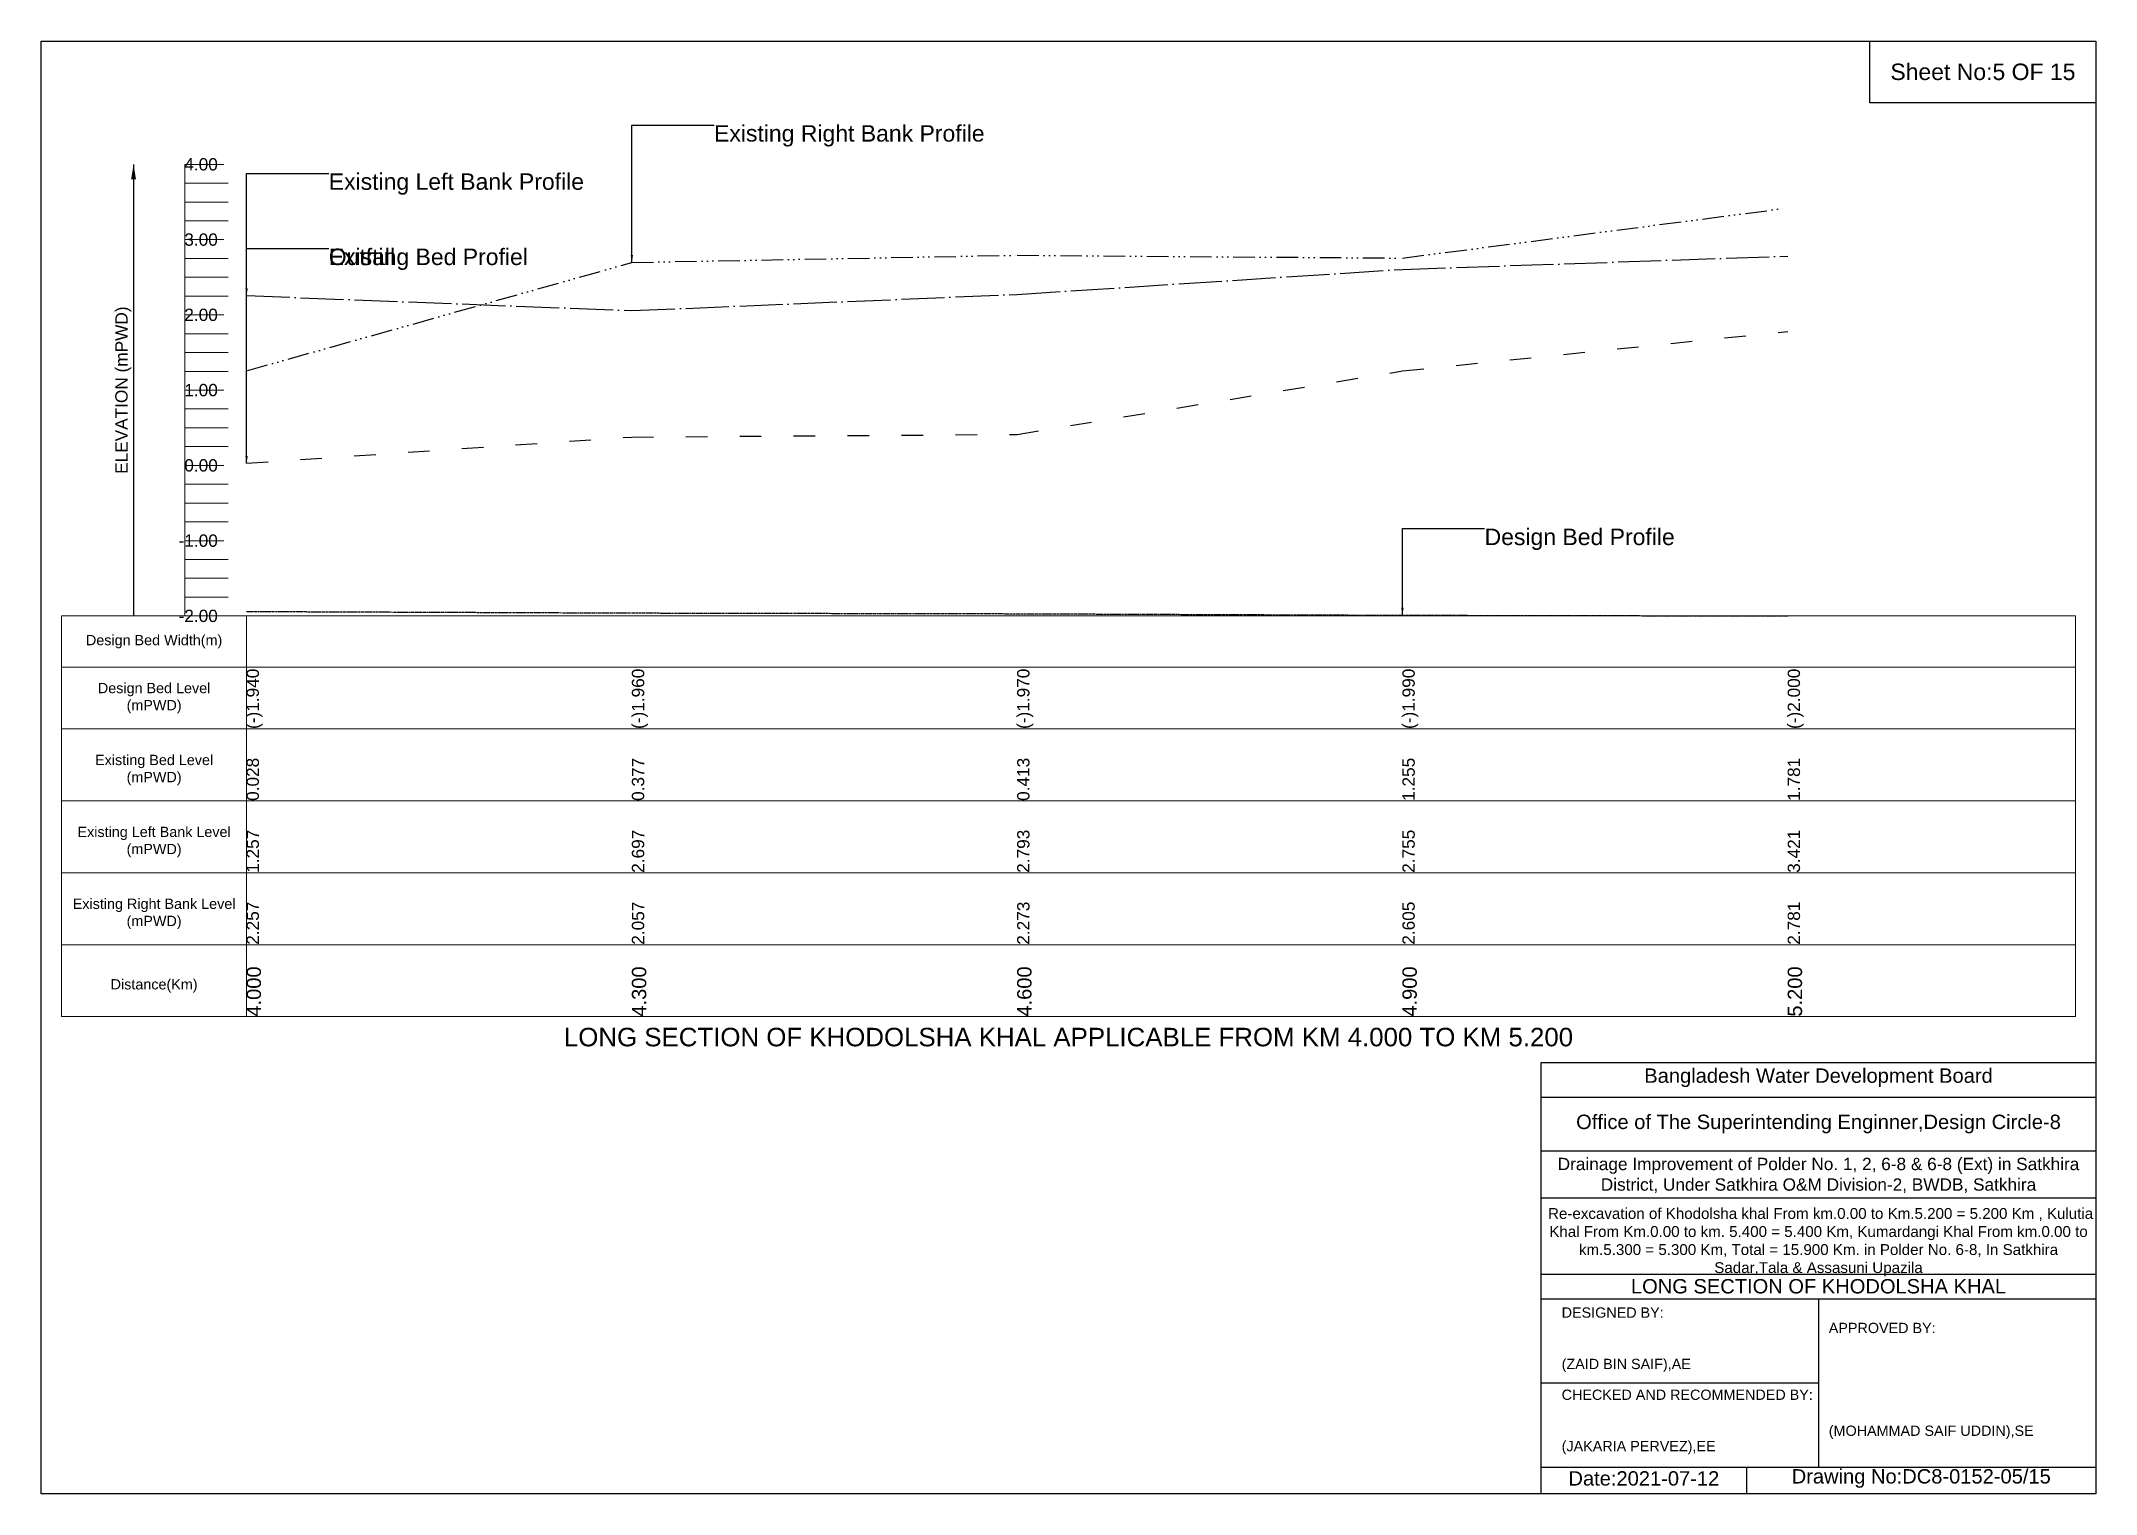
# Model space of a CAD drawing. Header units: inches. Extents: x 91000 to 568000, y -5656 to 0.
# Drawn here: x 140000 to 148000, y -5656 to 0 of the extents above; entities that cross this region are included whole.
import ezdxf

# ---------------------------------------------------------------- set-up
doc = ezdxf.new("R2010")
doc.units = ezdxf.units.IN
doc.header["$LTSCALE"] = 7
doc.header["$MEASUREMENT"] = 0
for name, pattern in [('ACAD_ISO03W100', [30, 12, -18]), ('ACAD_ISO04W100', [30, 24, -3, 0, -3]), ('ACAD_ISO14W100', [24, 12, -3, 0, -3, 0, -3, 0, -3]), ('CENTER', [2, 1.25, -0.25, 0.25, -0.25])]:
    doc.linetypes.add(name, pattern=pattern)
for name, color, linetype, lineweight in [('Design Bed Level Long Section', 7, 'CENTER', 25), ('Existing Bed Level for Long Section', 7, 'ACAD_ISO03W100', 25), ('Existing Left Bank of Long section', 7, 'ACAD_ISO04W100', 25), ('Existing Right Bank of Long Section', 7, 'ACAD_ISO14W100', 25), ('Long Section Border', 7, 'Continuous', 9), ('Long Section Labels', 7, 'Continuous', 9), ('Vscale for Long Section', 7, 'Continuous', 9)]:
    doc.layers.add(name, color=color, linetype=linetype, lineweight=lineweight)
doc.styles.get("Standard").update_dxf_attribs({"font": 'arial.ttf'})
doc.dimstyles.get("Standard").update_dxf_attribs({"dimtxt": 0.18, "dimasz": 0.18, "dimexe": 0.18, "dimexo": 0.0625, "dimgap": 0.09, "dimtad": 0, "dimtih": 1, "dimtoh": 1, "dimdec": 4, "dimzin": 0, "dimdsep": 46, "dimtxsty": 'Standard', "dimcen": 0.09, "dimadec": 0, "dimazin": 0, "dimtfac": 1, "dimtdec": 4, "dimtofl": 0, "dimtmove": 0, "dimatfit": 3, "dimfxl": 1, "dimtolj": 1, "dimtzin": 0, "dimarcsym": 0})

msp = doc.modelspace()

# ---------------------------------------------------------------- texts
at = {"attachment_point": 5}
for s, insert, char_height in [('Sheet No:5 OF 15', (147560, -120), 64), ('Bangladesh Water Development Board', (146920, -4036), 56), ('Office of The Superintending Enginner,Design Circle-8', (146920, -4216), 56)]:
    msp.add_mtext(s, dxfattribs=dict(at, insert=insert, char_height=char_height))
for s, insert, char_height, width, attachment_point in [('Drainage Improvement of Polder No. 1, 2, 6-8 & 6-8 (Ext) in Satkhira District, Under Satkhira O&M Division-2, BWDB, Satkhira', (146920, -4416), 48, 2240, 5), (' Re-excavation of Khodolsha khal From km.0.00 to Km.5.200 = 5.200 Km , Kulutia Khal From Km.0.00 to km. 5.400 = 5.400 Km, Kumardangi Khal From km.0.00 to km.5.300 = 5.300 Km, Total = 15.900 Km. in Polder No. 6-8, In Satkhira Sadar,Tala & Assasuni Upazila', (146920, -4676), 42.1524, 2160, 5), ('LONG SECTION OF KHODOLSHA KHAL', (146920, -4848), 56, 2240, 5), ('DESIGNED BY:^J^J^J(ZAID BIN SAIF),AE', (145920, -5056), 40, 1120, 4), ('APPROVED BY:^J^J^J^J^J^J(MOHAMMAD SAIF UDDIN),SE', (146960, -5216), 40, 1120, 4), ('CHECKED AND RECOMMENDED BY:^J^J^J(JAKARIA PERVEZ),EE', (145920, -5376), 40, 1120, 4), ('Date:2021-07-12', (146240, -5596), 56, 1120, 5), ('Drawing No:DC8-0152-05/15', (147320, -5596), 56, 1760, 5)]:
    msp.add_mtext(s, dxfattribs=dict(insert=insert, char_height=char_height, width=width, attachment_point=attachment_point))
at = {"layer": 'Long Section Border', "attachment_point": 5}
for s, insert, char_height in [('Design Bed Width(m)', (140440, -2338), 40), ('Design Bed Level^J(mPWD)', (140440, -2558), 40), ('Existing Bed Level^J(mPWD)', (140440, -2838), 40), ('Existing Left Bank Level^J(mPWD)', (140440, -3118), 40), ('Existing Right Bank Level^J(mPWD)', (140440, -3398), 40), ('Distance(Km)', (140440, -3678), 40), ('LONG SECTION OF KHODOLSHA KHAL APPLICABLE FROM KM 4.000 TO KM 5.200', (144000, -3878), 72)]:
    msp.add_mtext(s, dxfattribs=dict(at, insert=insert, char_height=char_height))
at = {"layer": 'Long Section Labels', "char_height": 64, "attachment_point": 1}
for s, insert in [('Existing Right Bank Profile', (142620, -327.3)), ('Existing Left Bank Profile', (141120, -514.9)), ('Outfall', (141120, -807.9)), ('Existing Bed Profiel', (141120, -807.9)), ('Design Bed Profile', (145620, -1898.1))]:
    msp.add_mtext(s, dxfattribs=dict(at, insert=insert))
at = {"layer": 'Vscale for Long Section', "char_height": 48, "attachment_point": 6}
for s, insert in [('4.00', (140688, -480)), ('3.00', (140688, -773)), ('2.00', (140688, -1066)), ('1.00', (140688, -1359)), ('0.00', (140688, -1652)), ('-1.00', (140688, -1945)), ('-2.00', (140688, -2238))]:
    msp.add_mtext(s, dxfattribs=dict(at, insert=insert))
at = {"layer": 'Vscale for Long Section', "rotation": 90}
for s, insert, char_height, attachment_point in [('ELEVATION (mPWD)', (140320, -1359), 48, 5), ('(-)1.940', (140800, -2678), 48, 1), ('(-)1.960', (142300, -2678), 48, 1), ('(-)1.970', (143800, -2678), 48, 1), ('(-)1.990', (145300, -2678), 48, 1), ('(-)2.000', (146800, -2678), 48, 1), ('0.028', (140800, -2958), 48, 1), ('0.377', (142300, -2958), 48, 1), ('0.413', (143800, -2958), 48, 1), ('1.255', (145300, -2958), 48, 1), ('1.781', (146800, -2958), 48, 1), ('1.257', (140800, -3238), 48, 1), ('2.697', (142300, -3238), 48, 1), ('2.793', (143800, -3238), 48, 1), ('2.755', (145300, -3238), 48, 1), ('3.421', (146800, -3238), 48, 1), ('2.257', (140800, -3518), 48, 1), ('2.057', (142300, -3518), 48, 1), ('2.273', (143800, -3518), 48, 1), ('2.605', (145300, -3518), 48, 1), ('2.781', (146800, -3518), 48, 1), ('4.000', (140800, -3798), 56, 1), ('4.300', (142300, -3798), 56, 1), ('4.600', (143800, -3798), 56, 1), ('4.900', (145300, -3798), 56, 1), ('5.200', (146800, -3798), 56, 1)]:
    msp.add_mtext(s, dxfattribs=dict(at, insert=insert, char_height=char_height, attachment_point=attachment_point))

# ---------------------------------------------------------------- linework, layer by layer
for points in [[(140000, 0), (148000, 0), (148000, -5656), (140000, -5656)], [(147120, 0), (148000, 0), (148000, -240), (147120, -240)]]:
    msp.add_lwpolyline(points, close=True)
for points in [[(145840, -5656), (145840, -3976), (148000, -3976)], [(145840, -4112), (148000, -4112)], [(145840, -4320), (148000, -4320)], [(145840, -4504), (148000, -4504)], [(145840, -4800), (148000, -4800)], [(145840, -4896), (148000, -4896)], [(146920, -4896), (146920, -5552)], [(145840, -5224), (146920, -5224)], [(145840, -5552), (148000, -5552)], [(146640, -5552), (146640, -5656)]]:
    msp.add_lwpolyline(points)
at = {"layer": 'Design Bed Level Long Section'}
msp.add_lwpolyline([(140800, -2220.4), (142300, -2226.3), (143800, -2229.2), (145300, -2235.1), (146800, -2238)], dxfattribs=at)
at = {"layer": 'Existing Bed Level for Long Section'}
msp.add_lwpolyline([(140800, -1643.8), (142300, -1541.5), (143800, -1531), (145300, -1284.3), (146800, -1130.2)], dxfattribs=at)
at = {"layer": 'Existing Left Bank of Long section'}
msp.add_lwpolyline([(140800, -990.7), (142300, -1049.3), (143800, -986), (145300, -888.7), (146800, -837.2)], dxfattribs=at)
at = {"layer": 'Existing Right Bank of Long Section'}
msp.add_lwpolyline([(140800, -1283.7), (142300, -861.8), (143800, -833.7), (145300, -844.8), (146800, -649.6)], dxfattribs=at)
at = {"layer": 'Long Section Border'}
msp.add_lwpolyline([(140080, -2238), (147920, -2238), (147920, -3798), (140080, -3798)], close=True, dxfattribs=at)
for points in [[(140800, -2238), (140800, -3798)], [(140080, -2438), (147920, -2438)], [(140080, -2678), (147920, -2678)], [(140080, -2958), (147920, -2958)], [(140080, -3238), (147920, -3238)], [(140080, -3518), (147920, -3518)]]:
    msp.add_lwpolyline(points, dxfattribs=at)
at = {"layer": 'Vscale for Long Section'}
for points in [[(140560, -2238), (140560, -1945), (140560, -1652), (140560, -1359), (140560, -1066), (140560, -773), (140560, -480)], [(140560, -480), (140712, -480)], [(140560, -553.2), (140728, -553.2)], [(140560, -626.5), (140728, -626.5)], [(140560, -699.8), (140728, -699.8)], [(140560, -773), (140712, -773)], [(140560, -846.2), (140728, -846.2)], [(140560, -919.5), (140728, -919.5)], [(140560, -992.8), (140728, -992.8)], [(140560, -1066), (140712, -1066)], [(140560, -1139.2), (140728, -1139.2)], [(140560, -1212.5), (140728, -1212.5)], [(140560, -1285.8), (140728, -1285.8)], [(140560, -1359), (140712, -1359)], [(140560, -1432.2), (140728, -1432.2)], [(140560, -1505.5), (140728, -1505.5)], [(140560, -1578.8), (140728, -1578.8)], [(140560, -1652), (140712, -1652)], [(140560, -1725.2), (140728, -1725.2)], [(140560, -1798.5), (140728, -1798.5)], [(140560, -1871.8), (140728, -1871.8)], [(140560, -1945), (140712, -1945)], [(140560, -2018.2), (140728, -2018.2)], [(140560, -2091.5), (140728, -2091.5)], [(140560, -2164.8), (140728, -2164.8)], [(140560, -2238), (140712, -2238)]]:
    msp.add_lwpolyline(points, dxfattribs=at)

msp.set_redraw_order([(e.dxf.handle, doc.entitydb.next_handle()) for e in msp.query("TEXT MTEXT ATTDEF DIMENSION ARC_DIMENSION")])  # texts and dimensions are drawn at this point

# ---------------------------------------------------------------- leaders
at = {"layer": 'Long Section Labels', "annotation_type": 0, "has_hookline": 1, "hookline_direction": 0}
for points, text_width in [([(142300, -861.8), (142300, -327.3), (142619.9, -327.3)], 1042.7), ([(140800, -990.7), (140800, -514.9), (141119.9, -514.9)], 983.1), ([(140800, -1643.8), (140800, -807.9), (141119.9, -807.9)], 761.9), ([(140800, -1643.8), (140800, -807.9), (141119.9, -807.9)], 247.8), ([(145300, -2235.1), (145300, -1898.1), (145619.9, -1898.1)], 729.9)]:
    msp.add_leader(points, dimstyle='Standard', override={"dimasz": 28.8}, dxfattribs=dict(at, text_width=text_width))
at = {"layer": 'Vscale for Long Section'}
msp.add_leader([(140360, -480), (140360, -2238)], dimstyle='Standard', override={"dimasz": 57.6}, dxfattribs=at)

doc.saveas('drawing.dxf')
